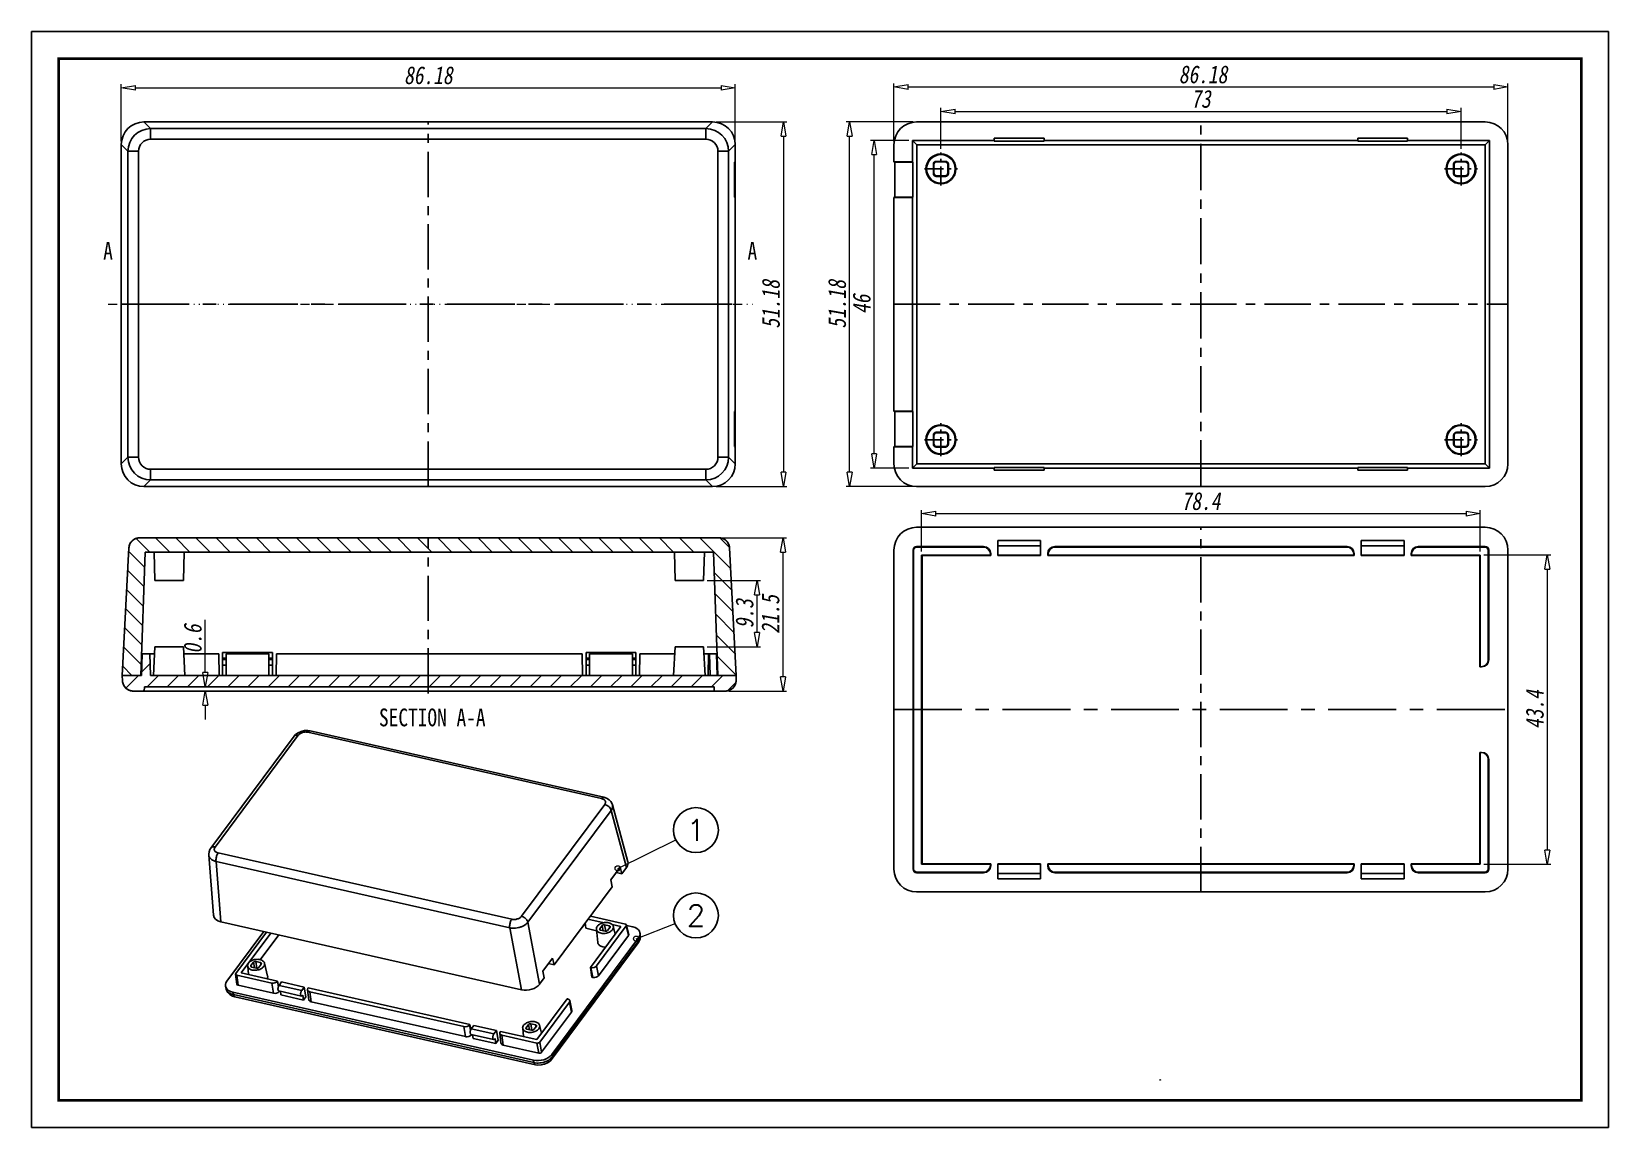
# Model space of a CAD drawing. Header units: millimetres. Extents: x -76 to 145, y 1091 to 1245.
import ezdxf
from ezdxf.enums import TextEntityAlignment as Align

# ---------------------------------------------------------------- set-up
doc = ezdxf.new("R2010")
doc.units = ezdxf.units.MM
doc.linetypes.add('CENTER', pattern=[50.8, 31.75, -6.35, 6.35, -6.35])
doc.linetypes.add('DIVIDE', pattern=[31.75, 12.7, -6.35, 0, -6.35, 0, -6.35])
doc.layers.add('06___PRT_ALL_SURFS', color=7, linetype='Continuous')
doc.layers.add('from', color=7, linetype='Continuous')
doc.layers.add('dim', color=82, linetype='Continuous', lineweight=9)
doc.layers.add('hatch', color=56, linetype='Continuous', lineweight=9)
doc.styles.add('TXT', font='txt.shx', dxfattribs={"bigfont": 'gbcbig.shx'})
doc.styles.add('wuwei', font='SimSun.ttf', dxfattribs={"width": 0.8, "oblique": 10})
doc.dimstyles.new('wuwei', dxfattribs={"dimtxt": 2.5, "dimasz": 1.5, "dimexe": 0.3, "dimexo": 0.3, "dimgap": 0.5, "dimtad": 1, "dimdsep": 46, "dimtxsty": 'wuwei', "dimblk": 'CLOSEDBLANK', "dimcen": 0, "dimclrd": 42, "dimclre": 40, "dimclrt": 74, "dimazin": 2, "dimtfac": 1, "dimtofl": 0, "dimtmove": 0, "dimatfit": 3, "dimfxl": 1, "dimlwd": 5, "dimlwe": 5, "dimarcsym": 0})

msp = doc.modelspace()

# ---------------------------------------------------------------- texts
at = {"layer": 'from', "color": 6, "style": 'TXT'}
for s, p in [('1', (17.254, 1133.172)), ('2', (17.254, 1121.191))]:
    msp.add_text(s, height=3, dxfattribs=at).set_placement(p, align=Align.MIDDLE)
at = {"layer": 'hatch', "color": 6, "style": 'wuwei', "width": 0.8}
for s, p in [('A', (-65.26, 1214.453)), ('A', (25.171, 1214.453)), ('SECTION A-A', (-19.755, 1148.976))]:
    msp.add_text(s, height=2.5, dxfattribs=at).set_placement(p, align=Align.MIDDLE)

# ---------------------------------------------------------------- blocks, each defined once
blk = doc.blocks.new('_ClosedBlank')
at = {"color": 0, "linetype": 'ByBlock', "lineweight": -2}
for p, q in [((-1, 0.17), (0, 0)), ((-1, 0.17), (-1, -0.17)), ((0, 0), (-1, -0.17))]:
    blk.add_line(p, q, dxfattribs=at)
blk = doc.blocks.new('*D121')
at = {"layer": 'Defpoints', "color": 0}
for p in [(127.33, 1171.77), (127.33, 1128.37), (136.74, 1128.37)]:
    blk.add_point(p, dxfattribs=at)
at = {"layer": 'dim', "color": 40, "lineweight": 5}
for p, q in [((127.82, 1171.77), (137.24, 1171.77)), ((127.82, 1128.37), (137.24, 1128.37))]:
    blk.add_line(p, q, dxfattribs=at)
at = {"layer": 'dim', "color": 42, "lineweight": 5}
blk.add_line((136.74, 1169.77), (136.74, 1130.37), dxfattribs=at)
at = {"layer": 'dim', "color": 42, "lineweight": 5, "xscale": 2, "yscale": 2, "zscale": 2}
for p, rotation in [((136.74, 1171.77), 90), ((136.74, 1128.37), 270)]:
    blk.add_blockref('_ClosedBlank', p, dxfattribs=dict(at, rotation=rotation))
at = {"layer": 'dim', "color": 74, "insert": (134.99, 1150.07), "char_height": 2.5, "attachment_point": 5, "rotation": 90, "style": 'wuwei'}
blk.add_mtext('43.4', dxfattribs=at)
blk = doc.blocks.new('*D122')
at = {"layer": 'Defpoints', "color": 0}
for p in [(127.33, 1177.57), (48.93, 1171.77), (127.33, 1171.77)]:
    blk.add_point(p, dxfattribs=at)
at = {"layer": 'dim', "color": 40, "lineweight": 5}
for p, q in [((48.93, 1172.27), (48.93, 1178.07)), ((127.33, 1172.27), (127.33, 1178.07))]:
    blk.add_line(p, q, dxfattribs=at)
at = {"layer": 'dim', "color": 42, "lineweight": 5}
blk.add_line((50.93, 1177.57), (125.33, 1177.57), dxfattribs=at)
at = {"layer": 'dim', "color": 42, "lineweight": 5, "xscale": 2, "yscale": 2, "zscale": 2, "rotation": 180}
blk.add_blockref('_ClosedBlank', (48.93, 1177.57), dxfattribs=at)
at = {"layer": 'dim', "color": 42, "lineweight": 5, "xscale": 2, "yscale": 2, "zscale": 2}
blk.add_blockref('_ClosedBlank', (127.33, 1177.57), dxfattribs=at)
at = {"layer": 'dim', "color": 74, "insert": (88.13, 1179.32), "char_height": 2.5, "attachment_point": 5, "style": 'wuwei'}
blk.add_mtext('78.4', dxfattribs=at)
blk = doc.blocks.new('*u66')
at = {"color": 7, "linetype": 'Continuous'}
for p, q in [((-16.41, 16.51), (-28.09, 0.82)), ((-15.81, 16.66), (-27.49, 0.97)), ((26.76, 7.76), (-14.46, 17.08)), ((27.08, 7.95), (-14.14, 17.27)), ((15.51, -8.75), (27.2, 6.95)), ((28.28, 6.9), (30.44, -1.12)), ((16.42, -9.58), (28.1, 6.11)), ((28.1, 6.11), (30.26, -1.89)), ((-27.06, 0.15), (14.16, -9.16)), ((-28.38, -0.13), (-27.72, -8.6)), ((-27.35, -1.05), (-26.7, -9.51)), ((-27.35, -1.05), (13.86, -10.37)), ((29.38, -1.85), (28.04, -3.64)), ((29.6, -2.77), (29.38, -1.85)), ((30.26, -1.89), (29.6, -2.77)), ((28.24, -4.6), (28.04, -3.64)), ((29.6, -2.77), (28.83, -2.59)), ((28.24, -4.6), (20.08, -15.56)), ((30.1, -9.86), (25.2, -8.75)), ((15.51, -19.05), (-26.7, -9.51)), ((-20.63, -10.88), (-25.82, -17.86)), ((-20.25, -10.97), (-24.57, -16.78)), ((13.86, -10.37), (15.51, -19.05)), ((16.42, -9.58), (18.06, -18.27)), ((23.99, -10.31), (24.03, -10.31)), ((24.02, -10.27), (24.03, -10.31)), ((24.37, -9.85), (24.03, -10.31)), ((24.37, -9.85), (24.36, -9.81)), ((24.45, -9.69), (24.56, -10.43)), ((24.56, -10.43), (26.06, -10.77)), ((24.85, -9.15), (27.1, -9.66)), ((29.46, -10.19), (25.19, -15.93)), ((26.23, -12.43), (26.04, -10.57)), ((26.06, -15.7), (30.23, -10.1)), ((26.49, -10.51), (26.85, -10.03)), ((26.53, -10.67), (26.49, -10.51)), ((27.28, -10.86), (26.59, -10.7)), ((26.98, -10.79), (26.85, -10.03)), ((27.17, -9.93), (27.85, -10.09)), ((27.33, -10.86), (27.17, -9.93)), ((27.96, -10.28), (27.6, -10.76)), ((27.89, -10.37), (27.85, -10.09)), ((28.25, -9.92), (29.46, -10.19)), ((28.67, -11.26), (28.4, -10.16)), ((30.23, -10.1), (30.53, -11.46)), ((30.26, -9.98), (30.56, -11.34)), ((31.13, -10.23), (30.27, -10.04)), ((-23.81, -16.68), (-19.66, -11.11)), ((-21.14, -14.84), (-18.55, -11.36)), ((31.91, -12.47), (19.73, -28.83)), ((31.95, -11.78), (19.76, -28.16)), ((31.99, -12.13), (19.81, -28.49)), ((30.53, -11.46), (26.34, -17.09)), ((31.91, -12.47), (32.05, -12.25)), ((31.95, -11.78), (31.99, -12.13)), ((32.15, -11.12), (32.19, -11.49)), ((-22.46, -15.67), (-22.11, -15.2)), ((-21.97, -15.95), (-22.11, -15.2)), ((-21.62, -16.03), (-21.79, -15.1)), ((-21.79, -15.1), (-21.1, -15.25)), ((-21, -15.45), (-21.35, -15.92)), ((-21.06, -15.53), (-21.1, -15.25)), ((-20.11, -17.14), (-20.55, -15.33)), ((19.85, -14.65), (18.52, -16.44)), ((20.08, -15.56), (19.3, -15.39)), ((20.08, -15.56), (19.85, -14.65)), ((-24.6, -16.88), (-24.43, -18.28)), ((-24.44, -17.02), (-24.27, -18.42)), ((-24.44, -17.02), (-19.54, -18.13)), ((-18.71, -17.84), (-23.81, -16.68)), ((-22.79, -16.91), (-22.91, -15.73)), ((-22.43, -15.84), (-22.46, -15.67)), ((-21.67, -16.02), (-22.36, -15.87)), ((18.72, -17.39), (18.06, -18.27)), ((18.72, -17.39), (18.52, -16.44)), ((25.26, -15.94), (25.19, -15.93)), ((25.19, -15.93), (25.4, -17.31)), ((25.26, -15.94), (25.53, -17.34)), ((25.4, -17.31), (25.53, -17.34)), ((26.06, -15.7), (26.34, -17.09)), ((-26.01, -18.61), (-25.93, -18.96)), ((-25, -19.4), (-24.92, -19.74)), ((17.2, -28.94), (-25, -19.4)), ((17.26, -29.28), (-24.92, -19.74)), ((-19.3, -19.54), (-24.27, -18.42)), ((-19.3, -19.54), (-19.54, -18.13)), ((-18.71, -17.84), (-18.74, -17.88)), ((-18.61, -18.66), (-18.74, -17.88)), ((-18.71, -17.84), (-18.57, -18.54)), ((-15.37, -19.94), (-18.55, -19.22)), ((-18.51, -18.44), (-18.15, -17.96)), ((-15.33, -19.16), (-18.51, -18.44)), ((-18.5, -19.3), (-18.51, -19.23)), ((-18.46, -19.24), (-18.5, -19.3)), ((-18.24, -19.78), (-18.32, -19.27)), ((-15.07, -20.5), (-18.24, -19.78)), ((-14.98, -18.68), (-18.15, -17.96)), ((-15.33, -19.16), (-14.98, -18.68)), ((-15.21, -19.85), (-15.18, -19.8)), ((-15.18, -19.8), (-15.07, -20.5)), ((-14.98, -18.68), (-14.73, -20.04)), ((-14.52, -19.06), (-14.33, -20.47)), ((-14.42, -18.81), (-14.45, -18.85)), ((8.27, -23.93), (-14.42, -18.81)), ((-14.2, -19.34), (-14.01, -20.74)), ((-14.2, -19.34), (7.43, -24.22)), ((17.46, -29.58), (-24.72, -20.05)), ((-14.73, -20.04), (-15.07, -20.5)), ((7.67, -25.64), (-14.01, -20.74)), ((21.93, -20.32), (17.65, -26.06)), ((18.08, -26.42), (22.25, -20.82)), ((21.99, -20.33), (21.93, -20.32)), ((22.53, -22.21), (22.25, -20.82)), ((22.59, -21.98), (22.31, -20.59)), ((7.67, -25.64), (7.43, -24.22)), ((8.27, -23.93), (8.23, -23.98)), ((8.37, -24.75), (8.23, -23.98)), ((8.27, -23.93), (8.41, -24.64)), ((8.82, -24.06), (8.47, -24.54)), ((12, -24.78), (8.82, -24.06)), ((16.15, -24.4), (16.5, -23.92)), ((16.64, -24.68), (16.5, -23.92)), ((16.82, -23.83), (17.51, -23.98)), ((16.99, -24.75), (16.82, -23.83)), ((17.61, -24.17), (17.26, -24.65)), ((17.55, -24.26), (17.51, -23.98)), ((18.32, -25.16), (18.06, -24.05)), ((22.53, -22.21), (18.33, -27.84)), ((11.6, -26.04), (8.43, -25.32)), ((8.48, -25.4), (8.46, -25.33)), ((11.64, -25.25), (8.47, -24.54)), ((8.52, -25.34), (8.48, -25.4)), ((8.73, -25.88), (8.65, -25.37)), ((11.91, -26.6), (8.73, -25.88)), ((12, -24.78), (11.64, -25.25)), ((11.76, -25.94), (11.8, -25.89)), ((11.8, -25.89), (11.91, -26.6)), ((12.25, -26.14), (11.91, -26.6)), ((12, -24.78), (12.25, -26.14)), ((12.46, -25.16), (12.64, -26.56)), ((12.55, -24.9), (12.52, -24.95)), ((17.65, -26.06), (12.55, -24.9)), ((12.78, -25.43), (17.68, -26.54)), ((12.78, -25.43), (12.96, -26.84)), ((15.82, -25.64), (15.7, -24.46)), ((16.18, -24.57), (16.15, -24.4)), ((16.94, -24.75), (16.25, -24.59)), ((17.68, -26.54), (17.93, -27.96)), ((18.08, -26.42), (18.33, -27.84)), ((17.93, -27.96), (12.96, -26.84)), ((19.76, -28.16), (19.81, -28.49)), ((17.2, -28.94), (17.26, -29.28))]:
    blk.add_line(p, q, dxfattribs=at)
for points in [[(-14.14, 17.27), (-14.49, 17.32), (-14.96, 17.3), (-15.42, 17.19), (-15.84, 17.01), (-16.2, 16.75), (-16.41, 16.51)], [(28.28, 6.9), (28.24, 7.03), (28.06, 7.35), (27.8, 7.61), (27.46, 7.82), (27.08, 7.95)], [(-28.09, 0.82), (-28.23, 0.61), (-28.34, 0.3), (-28.38, -0.02), (-28.38, -0.13)], [(32.05, -12.25), (32.17, -11.93), (32.2, -11.61), (32.19, -11.48)], [(-25.93, -18.96), (-25.88, -19.12), (-25.69, -19.45), (-25.41, -19.73), (-25.05, -19.94), (-24.72, -20.05)], [(17.46, -29.58), (17.82, -29.63), (18.29, -29.61), (18.75, -29.51), (19.17, -29.32), (19.52, -29.06), (19.73, -28.83)]]:
    blk.add_lwpolyline(points, dxfattribs=at)
blk.add_arc((-25.2, -18.78), 0.753, 193.1822, 198.6254, dxfattribs=at)
for centre, major_axis, ratio, start_param, end_param in [((28.57, -1.51), (1.89, 0.33), 0.625897, -0.581987, 0.058459), ((-25.82, -8.35), (1.89, 0.33), 0.625897, 3.083172, 4.127663), ((24.92, -9.11), (0.591, 0.101), 0.627785, 0.988914, 1.058719), ((26.7, -10.55), (0.237, 0.04), 0.627299, 2.559489, 4.129981), ((27.06, -10.08), (0.237, 0.04), 0.62765, 0.988969, 2.559461), ((27.39, -10.71), (0.237, 0.04), 0.62765, -2.152623, -0.582131), ((27.74, -10.23), (0.237, 0.04), 0.627299, 5.701082, 7.271573), ((29.96, -10.04), (0.296, 0.051), 0.62708, -0.582086, 0.988025), ((30.26, -11.4), (1.89, 0.32), 0.626773, 5.701124, 7.270703), ((30.26, -11.4), (0.296, 0.051), 0.62708, -0.582086, 0.029495), ((-21.89, -15.24), (0.237, 0.04), 0.62765, 0.988969, 2.559461), ((-21.21, -15.4), (0.237, 0.04), 0.627299, 5.701082, 7.271573), ((-24.31, -16.84), (0.296, 0.051), 0.62708, 8.842692, 10.412803), ((-22.25, -15.72), (0.237, 0.04), 0.627299, 2.559489, 4.129981), ((-21.56, -15.88), (0.237, 0.04), 0.62765, -2.152623, -0.582131), ((25.53, -15.58), (0.592, 0.101), 0.627389, -2.152552, -0.581756), ((25.81, -16.97), (0.592, 0.101), 0.627389, -2.152552, -0.581756), ((-24.13, -18.24), (1.89, 0.32), 0.626773, 2.559532, 4.12911), ((-24.13, -18.24), (0.296, 0.051), 0.62708, 3.111942, 4.129618), ((-19.27, -17.76), (0.591, 0.101), 0.627785, -2.152679, -0.582339), ((-19.03, -19.18), (0.591, 0.101), 0.627785, -2.152679, -0.582339), ((-13.93, -18.97), (0.592, 0.101), 0.627258, 8.84248, 10.41282), ((16.38, -17.89), (1.89, 0.32), 0.629054, -2.150293, -0.582236), ((-13.74, -20.37), (0.592, 0.101), 0.627258, 3.118753, 4.129635), ((21.72, -20.7), (0.592, 0.101), 0.627389, -0.581756, 0.98904), ((22, -22.09), (0.592, 0.101), 0.627389, -0.581756, 0.017975), ((7.7, -23.86), (0.591, 0.101), 0.627785, -2.152679, -0.582339), ((16.72, -23.97), (0.237, 0.04), 0.62765, 0.988969, 2.559461), ((17.4, -24.13), (0.237, 0.04), 0.627299, 5.701082, 7.271573), ((7.95, -25.28), (0.591, 0.101), 0.627785, -2.152679, -0.582339), ((13.05, -25.07), (0.592, 0.101), 0.627258, 8.84248, 10.41282), ((16.36, -24.45), (0.237, 0.04), 0.627299, 2.559489, 4.129981), ((17.05, -24.6), (0.237, 0.04), 0.62765, -2.152623, -0.582131), ((17.81, -26.36), (0.296, 0.05), 0.627869, -2.15226, -0.582148), ((13.24, -26.47), (0.592, 0.101), 0.627258, 3.118753, 4.129635), ((18.07, -27.78), (1.89, 0.32), 0.628177, -2.15175, -0.582172), ((18.07, -27.78), (0.296, 0.05), 0.627869, -2.15226, -0.582148)]:
    blk.add_ellipse(centre, major_axis=major_axis, ratio=ratio, start_param=start_param, end_param=end_param, dxfattribs=at)
for points, start_tangent, end_tangent in [([(-15.81, 16.66), (-16.04, 16.69), (-16.24, 16.64), (-16.39, 16.54), (-16.41, 16.51)], (-0.975395, 0.220466), (-0.594666, -0.803973)), ([(-14.46, 17.08), (-14.66, 17.11), (-14.89, 17.11), (-15.11, 17.07), (-15.33, 17.01), (-15.52, 16.91), (-15.68, 16.8), (-15.81, 16.66)], (-0.97543, 0.220311), (-0.59734, -0.801988)), ([(-14.46, 17.08), (-14.33, 17.21), (-14.2, 17.27), (-14.14, 17.27)], (0.597129, 0.802145), (0.97609, -0.217365)), ([(26.76, 7.76), (26.89, 7.9), (27.02, 7.95), (27.08, 7.95)], (0.59713, 0.802145), (0.97609, -0.217367)), ([(27.2, 6.95), (27.27, 7.09), (27.31, 7.23), (27.29, 7.37), (27.22, 7.5), (27.1, 7.62), (26.95, 7.7), (26.76, 7.76)], (0.59695, 0.802279), (-0.975354, 0.220646)), ([(27.2, 6.95), (27.44, 6.86), (27.67, 6.72), (27.87, 6.54), (28.02, 6.33), (28.1, 6.11)], (0.975395, -0.220466), (0.222389, -0.974958)), ([(28.1, 6.11), (28.25, 6.39), (28.31, 6.67), (28.28, 6.9)], (0.581478, 0.813562), (-0.25735, 0.966318)), ([(-27.49, 0.97), (-27.72, 0.99), (-27.92, 0.95), (-28.07, 0.84), (-28.09, 0.82)], (-0.975395, 0.220466), (-0.594513, -0.804086)), ([(-27.49, 0.97), (-27.57, 0.83), (-27.6, 0.68), (-27.58, 0.54), (-27.51, 0.41), (-27.4, 0.3), (-27.24, 0.21), (-27.06, 0.15)], (-0.59695, -0.802279), (0.975354, -0.220646)), ([(-27.06, 0.15), (-27.17, -0.04), (-27.27, -0.28), (-27.33, -0.55), (-27.36, -0.81), (-27.35, -1.05)], (-0.59713, -0.802145), (0.133247, -0.991083)), ([(-28.38, -0.13), (-28.35, -0.3), (-28.22, -0.54), (-28, -0.76), (-27.71, -0.93), (-27.35, -1.05)], (0.07956, -0.99683), (0.970679, -0.240378)), ([(14.16, -9.16), (14.37, -9.19), (14.59, -9.19), (14.82, -9.16), (15.03, -9.09), (15.22, -9), (15.39, -8.88), (15.51, -8.75)], (0.97543, -0.220311), (0.59734, 0.801988)), ([(15.51, -8.75), (15.75, -8.83), (15.99, -8.98), (16.18, -9.16), (16.33, -9.37), (16.42, -9.58)], (0.975395, -0.220466), (0.222389, -0.974958)), ([(14.16, -9.16), (14.04, -9.36), (13.95, -9.6), (13.88, -9.87), (13.85, -10.13), (13.86, -10.37)], (-0.597129, -0.802145), (0.133247, -0.991083)), ([(13.86, -10.37), (14.26, -10.42), (14.68, -10.4), (15.1, -10.34), (15.51, -10.21), (15.87, -10.04), (16.18, -9.83), (16.42, -9.58)], (0.979758, -0.200184), (0.613103, 0.790003)), ([(26.17, -10.16), (26.06, -10.35), (26.04, -10.55), (26.04, -10.57)], (-0.59713, -0.802145), (0.103536, -0.994626)), ([(26.04, -10.57), (26.09, -10.74), (26.22, -10.91), (26.42, -11.04), (26.68, -11.13), (26.97, -11.16), (27.28, -11.15), (27.59, -11.08), (27.87, -10.97), (28.1, -10.81), (28.28, -10.63)], (0.103536, -0.994626), (0.59713, 0.802145)), ([(28.4, -10.16), (28.36, -10.05), (28.22, -9.88), (28.02, -9.75), (27.77, -9.66), (27.48, -9.63), (27.17, -9.64), (26.86, -9.71), (26.58, -9.82), (26.34, -9.97), (26.17, -10.16)], (-0.235714, 0.971823), (-0.59713, -0.802145)), ([(28.28, -10.63), (28.39, -10.44), (28.41, -10.24), (28.4, -10.16)], (0.59713, 0.802145), (-0.235714, 0.971823)), ([(26.23, -12.43), (26.29, -12.62), (26.43, -12.8), (26.66, -12.95), (26.94, -13.04), (27.26, -13.09), (27.31, -13.09)], (0.10353, -0.994626), (0.999954, -0.009606)), ([(31.91, -12.47), (31.98, -12.33), (31.99, -12.13)], (0.593561, 0.804789), (-0.130964, 0.991387)), ([(32.19, -11.49), (32.2, -11.6), (32.14, -11.87), (31.99, -12.13)], (0.108175, -0.994132), (-0.606362, -0.795189)), ([(-22.79, -15.32), (-22.89, -15.52), (-22.92, -15.72), (-22.91, -15.73)], (-0.59713, -0.802145), (0.103536, -0.994626)), ([(-20.55, -15.33), (-20.59, -15.21), (-20.73, -15.05), (-20.93, -14.92), (-21.18, -14.83), (-21.48, -14.79), (-21.78, -14.81), (-22.09, -14.87), (-22.37, -14.99), (-22.61, -15.14), (-22.79, -15.32)], (-0.235714, 0.971823), (-0.59713, -0.802145)), ([(-20.67, -15.8), (-20.56, -15.6), (-20.54, -15.4), (-20.55, -15.33)], (0.59713, 0.802145), (-0.235714, 0.971823)), ([(-22.91, -15.73), (-22.86, -15.91), (-22.73, -16.07), (-22.53, -16.2), (-22.27, -16.29), (-21.98, -16.33), (-21.67, -16.31), (-21.36, -16.25), (-21.08, -16.13), (-20.85, -15.98), (-20.67, -15.8)], (0.103536, -0.994626), (0.59713, 0.802145)), ([(-20.15, -17.51), (-20.13, -17.45), (-20.1, -17.23), (-20.11, -17.14)], (0.407226, 0.913327), (-0.235774, 0.971808)), ([(-24.92, -19.74), (-25.28, -19.63), (-25.57, -19.47), (-25.78, -19.26), (-25.91, -19.03)], (-0.978105, 0.208112), (-0.319398, 0.947621)), ([(-24.72, -20.05), (-24.77, -20.03), (-24.86, -19.92), (-24.92, -19.74)], (-0.975288, 0.220936), (-0.193393, 0.981121)), ([(-18.55, -19.22), (-18.59, -19.19), (-18.64, -19.11), (-18.66, -18.99), (-18.65, -18.85), (-18.62, -18.7), (-18.57, -18.55), (-18.51, -18.44)], (-0.96838, 0.24948), (0.59713, 0.802145)), ([(-15.33, -19.16), (-15.4, -19.27), (-15.45, -19.41), (-15.48, -19.57), (-15.48, -19.71), (-15.46, -19.83), (-15.42, -19.91), (-15.37, -19.94)], (-0.59713, -0.802145), (0.96838, -0.24948)), ([(-15.37, -19.94), (-15.36, -19.94), (-15.29, -19.92), (-15.21, -19.85)], (0.96838, -0.24948), (0.59713, 0.802145)), ([(15.82, -24.05), (15.72, -24.25), (15.69, -24.45), (15.7, -24.46)], (-0.59713, -0.802145), (0.103536, -0.994626)), ([(18.06, -24.05), (18.02, -23.94), (17.88, -23.77), (17.68, -23.64), (17.43, -23.56), (17.13, -23.52), (16.82, -23.53), (16.52, -23.6), (16.24, -23.71), (16, -23.87), (15.82, -24.05)], (-0.235714, 0.971823), (-0.59713, -0.802145)), ([(17.94, -24.53), (18.05, -24.33), (18.07, -24.13), (18.06, -24.05)], (0.59713, 0.802145), (-0.235714, 0.971823)), ([(8.43, -25.32), (8.38, -25.29), (8.34, -25.21), (8.32, -25.09), (8.32, -24.95), (8.35, -24.79), (8.4, -24.65), (8.47, -24.54)], (-0.96838, 0.24948), (0.59713, 0.802145)), ([(11.64, -25.25), (11.58, -25.37), (11.52, -25.51), (11.49, -25.66), (11.49, -25.81), (11.51, -25.93), (11.55, -26.01), (11.6, -26.04)], (-0.59713, -0.802145), (0.96838, -0.24948)), ([(11.6, -26.04), (11.61, -26.04), (11.69, -26.02), (11.76, -25.94)], (0.96838, -0.24948), (0.59713, 0.802145)), ([(15.7, -24.46), (15.75, -24.63), (15.88, -24.8), (16.08, -24.93), (16.34, -25.02), (16.63, -25.05), (16.94, -25.04), (17.25, -24.97), (17.53, -24.86), (17.76, -24.71), (17.94, -24.53)], (0.103536, -0.994626), (0.59713, 0.802145)), ([(19.81, -28.49), (19.57, -28.75), (19.27, -28.97), (18.9, -29.15), (18.5, -29.27), (18.07, -29.33), (17.65, -29.34), (17.26, -29.28)], (-0.587988, -0.80887), (-0.972573, 0.232599)), ([(19.73, -28.83), (19.8, -28.69), (19.81, -28.49)], (0.594584, 0.804033), (-0.130964, 0.991387)), ([(17.46, -29.58), (17.41, -29.56), (17.31, -29.45), (17.26, -29.28)], (-0.975228, 0.221201), (-0.193393, 0.981121))]:
    blk.add_spline(points, degree=3, dxfattribs=dict(at, start_tangent=start_tangent, end_tangent=end_tangent))
blk = doc.blocks.new('*D73')
at = {"layer": 'Defpoints', "color": 0}
for p in [(124.63, 1234.01), (51.63, 1228.27), (124.63, 1228.27)]:
    blk.add_point(p, dxfattribs=at)
at = {"layer": 'dim', "color": 40, "lineweight": 5}
for p, q in [((51.63, 1228.77), (51.63, 1234.51)), ((124.63, 1228.77), (124.63, 1234.51))]:
    blk.add_line(p, q, dxfattribs=at)
at = {"layer": 'dim', "color": 42, "lineweight": 5}
blk.add_line((53.63, 1234.01), (122.63, 1234.01), dxfattribs=at)
at = {"layer": 'dim', "color": 42, "lineweight": 5, "xscale": 2, "yscale": 2, "zscale": 2, "rotation": 180}
blk.add_blockref('_ClosedBlank', (51.63, 1234.01), dxfattribs=at)
at = {"layer": 'dim', "color": 42, "lineweight": 5, "xscale": 2, "yscale": 2, "zscale": 2}
blk.add_blockref('_ClosedBlank', (124.63, 1234.01), dxfattribs=at)
at = {"layer": 'dim', "color": 74, "insert": (88.13, 1235.76), "char_height": 2.5, "attachment_point": 5, "style": 'wuwei'}
blk.add_mtext('73', dxfattribs=at)
blk = doc.blocks.new('*D74')
at = {"layer": 'Defpoints', "color": 0}
for p in [(131.21, 1237.45), (45.04, 1229.35), (131.21, 1229.35)]:
    blk.add_point(p, dxfattribs=at)
at = {"layer": 'dim', "color": 40, "lineweight": 5}
for p, q in [((45.04, 1229.85), (45.04, 1237.95)), ((131.21, 1229.85), (131.21, 1237.95))]:
    blk.add_line(p, q, dxfattribs=at)
at = {"layer": 'dim', "color": 42, "lineweight": 5}
blk.add_line((47.04, 1237.45), (129.21, 1237.45), dxfattribs=at)
at = {"layer": 'dim', "color": 42, "lineweight": 5, "xscale": 2, "yscale": 2, "zscale": 2, "rotation": 180}
blk.add_blockref('_ClosedBlank', (45.04, 1237.45), dxfattribs=at)
at = {"layer": 'dim', "color": 42, "lineweight": 5, "xscale": 2, "yscale": 2, "zscale": 2}
blk.add_blockref('_ClosedBlank', (131.21, 1237.45), dxfattribs=at)
at = {"layer": 'dim', "color": 74, "insert": (88.42, 1239.2), "char_height": 2.5, "attachment_point": 5, "style": 'wuwei'}
blk.add_mtext('86.18', dxfattribs=at)
blk = doc.blocks.new('*D75')
at = {"layer": 'Defpoints', "color": 0}
for p in [(38.82, 1232.54), (48.22, 1232.54), (48.22, 1181.37)]:
    blk.add_point(p, dxfattribs=at)
at = {"layer": 'dim', "color": 40, "lineweight": 5}
for p, q in [((47.72, 1232.54), (38.32, 1232.54)), ((47.72, 1181.37), (38.32, 1181.37))]:
    blk.add_line(p, q, dxfattribs=at)
at = {"layer": 'dim', "color": 42, "lineweight": 5}
blk.add_line((38.82, 1183.37), (38.82, 1230.54), dxfattribs=at)
at = {"layer": 'dim', "color": 42, "lineweight": 5, "xscale": 2, "yscale": 2, "zscale": 2}
for p, rotation in [((38.82, 1232.54), 90), ((38.82, 1181.37), 270)]:
    blk.add_blockref('_ClosedBlank', p, dxfattribs=dict(at, rotation=rotation))
at = {"layer": 'dim', "color": 74, "insert": (37.07, 1206.95), "char_height": 2.5, "attachment_point": 5, "rotation": 90, "style": 'wuwei'}
blk.add_mtext('51.18', dxfattribs=at)
blk = doc.blocks.new('*D76')
at = {"layer": 'Defpoints', "color": 0}
for p in [(42.27, 1229.95), (47.63, 1229.95), (47.63, 1183.95)]:
    blk.add_point(p, dxfattribs=at)
at = {"layer": 'dim', "color": 40, "lineweight": 5}
for p, q in [((47.13, 1229.95), (41.77, 1229.95)), ((47.13, 1183.95), (41.77, 1183.95))]:
    blk.add_line(p, q, dxfattribs=at)
at = {"layer": 'dim', "color": 42, "lineweight": 5}
blk.add_line((42.27, 1185.95), (42.27, 1227.95), dxfattribs=at)
at = {"layer": 'dim', "color": 42, "lineweight": 5, "xscale": 2, "yscale": 2, "zscale": 2}
for p, rotation in [((42.27, 1229.95), 90), ((42.27, 1183.95), 270)]:
    blk.add_blockref('_ClosedBlank', p, dxfattribs=dict(at, rotation=rotation))
at = {"layer": 'dim', "color": 74, "insert": (40.52, 1206.95), "char_height": 2.5, "attachment_point": 5, "rotation": 90, "style": 'wuwei'}
blk.add_mtext('46', dxfattribs=at)
blk = doc.blocks.new('*u49')
at = {"color": 7, "linetype": 'Continuous'}
for p, q in [((39.9, 25.59), (-39.9, 25.59)), ((-43.09, 22.4), (-43.09, 20)), ((-40.5, 23), (-40.5, 20)), ((-39.89, 22.39), (-40.5, 23)), ((-40.5, 23), (-29, 23)), ((-39.89, -22.39), (-39.89, 22.39)), ((-39.89, 22.39), (39.89, 22.39)), ((-29, 22.89), (-29, 23.3)), ((-22, 23.3), (-29, 23.3)), ((-22, 22.89), (-29, 22.89)), ((-22, 22.89), (-22, 23.3)), ((-22, 23), (22, 23)), ((22, 22.89), (22, 23.3)), ((29, 23.3), (22, 23.3)), ((29, 22.89), (22, 22.89)), ((29, 22.89), (29, 23.3)), ((29, 23), (40.5, 23)), ((40.5, 23), (39.89, 22.39)), ((39.89, 22.39), (39.89, -22.39)), ((40.5, 23), (40.5, -23)), ((43.09, -22.4), (43.09, 22.4)), ((-43.09, 20), (-42.98, 19.95)), ((-43.09, 20), (-40.5, 20)), ((-42.98, 19.95), (-42.98, 15.05)), ((-42.98, 19.95), (-40.43, 19.95)), ((-40.5, 20), (-40.43, 19.95)), ((-40.43, 19.95), (-40.43, 15.05)), ((-37.08, 19.98), (-37.15, 20.05)), ((-35.85, 20.05), (-37.15, 20.05)), ((-37.08, 19.98), (-35.92, 19.98)), ((-35.92, 19.98), (-35.85, 20.05)), ((37.15, 20.05), (35.85, 20.05)), ((35.92, 19.98), (35.85, 20.05)), ((35.92, 19.98), (37.08, 19.98)), ((37.08, 19.98), (37.15, 20.05)), ((-37.55, 19.65), (-37.55, 18.35)), ((-37.48, 19.58), (-37.55, 19.65)), ((-37.48, 18.42), (-37.55, 18.35)), ((-37.48, 18.42), (-37.48, 19.58)), ((-37.08, 18.02), (-37.15, 17.95)), ((-37.15, 17.95), (-35.85, 17.95)), ((-35.92, 18.02), (-37.08, 18.02)), ((-35.92, 18.02), (-35.85, 17.95)), ((-35.52, 19.58), (-35.45, 19.65)), ((-35.52, 19.58), (-35.52, 18.42)), ((-35.52, 18.42), (-35.45, 18.35)), ((-35.45, 18.35), (-35.45, 19.65)), ((35.45, 19.65), (35.45, 18.35)), ((35.52, 19.58), (35.45, 19.65)), ((35.52, 18.42), (35.45, 18.35)), ((35.52, 18.42), (35.52, 19.58)), ((35.92, 18.02), (35.85, 17.95)), ((35.85, 17.95), (37.15, 17.95)), ((37.08, 18.02), (35.92, 18.02)), ((37.08, 18.02), (37.15, 17.95)), ((37.48, 19.58), (37.55, 19.65)), ((37.48, 19.58), (37.48, 18.42)), ((37.48, 18.42), (37.55, 18.35)), ((37.55, 18.35), (37.55, 19.65)), ((-43.09, 15), (-42.98, 15.05)), ((-43.09, 15), (-43.09, -15)), ((-40.5, 15), (-43.09, 15)), ((-42.98, 15.05), (-40.43, 15.05)), ((-40.5, 15), (-40.43, 15.05)), ((-40.5, 15), (-40.5, -15)), ((-43.09, -15), (-42.98, -15.05)), ((-43.09, -15), (-40.5, -15)), ((-42.98, -15.05), (-42.98, -19.95)), ((-42.98, -15.05), (-40.43, -15.05)), ((-40.5, -15), (-40.43, -15.05)), ((-40.43, -15.05), (-40.43, -19.95)), ((-37.55, -18.35), (-37.55, -19.65)), ((-37.48, -18.42), (-37.55, -18.35)), ((-37.48, -19.58), (-37.55, -19.65)), ((-37.48, -19.58), (-37.48, -18.42)), ((-37.08, -18.02), (-37.15, -17.95)), ((-35.85, -17.95), (-37.15, -17.95)), ((-37.08, -18.02), (-35.92, -18.02)), ((-35.92, -18.02), (-35.85, -17.95)), ((-35.52, -18.42), (-35.45, -18.35)), ((-35.52, -18.42), (-35.52, -19.58)), ((-35.52, -19.58), (-35.45, -19.65)), ((-35.45, -19.65), (-35.45, -18.35)), ((35.52, -18.42), (35.45, -18.35)), ((35.45, -18.35), (35.45, -19.65)), ((35.52, -19.58), (35.45, -19.65)), ((35.52, -19.58), (35.52, -18.42)), ((37.15, -17.95), (35.85, -17.95)), ((35.92, -18.02), (35.85, -17.95)), ((35.92, -18.02), (37.08, -18.02)), ((37.08, -18.02), (37.15, -17.95)), ((37.48, -18.42), (37.55, -18.35)), ((37.48, -18.42), (37.48, -19.58)), ((37.48, -19.58), (37.55, -19.65)), ((37.55, -19.65), (37.55, -18.35)), ((-43.09, -20), (-42.98, -19.95)), ((-43.09, -20), (-43.09, -22.4)), ((-40.5, -20), (-43.09, -20)), ((-40.43, -19.95), (-42.98, -19.95)), ((-40.5, -20), (-40.43, -19.95)), ((-40.5, -20), (-40.5, -23)), ((-37.08, -19.98), (-37.15, -20.05)), ((-37.15, -20.05), (-35.85, -20.05)), ((-35.92, -19.98), (-37.08, -19.98)), ((-35.92, -19.98), (-35.85, -20.05)), ((35.92, -19.98), (35.85, -20.05)), ((35.85, -20.05), (37.15, -20.05)), ((37.08, -19.98), (35.92, -19.98)), ((37.08, -19.98), (37.15, -20.05)), ((-40.5, -23), (-39.89, -22.39)), ((-29, -23), (-40.5, -23)), ((39.89, -22.39), (-39.89, -22.39)), ((-29, -23.3), (-29, -22.89)), ((-22, -22.89), (-29, -22.89)), ((-29, -23.3), (-22, -23.3)), ((-22, -23.3), (-22, -22.89)), ((22, -23), (-22, -23)), ((29, -22.89), (22, -22.89)), ((22, -23.3), (22, -22.89)), ((22, -23.3), (29, -23.3)), ((29, -23.3), (29, -22.89)), ((40.5, -23), (29, -23)), ((39.89, -22.39), (40.5, -23)), ((-39.9, -25.59), (39.9, -25.59))]:
    blk.add_line(p, q, dxfattribs=at)
at = {"color": 1, "linetype": 'CENTER', "ltscale": 0.204701}
for p, q in [((0, -25.59), (0, 25.59)), ((-43.09, 0), (43.09, 0))]:
    blk.add_line(p, q, dxfattribs=at)
at = {"color": 1, "linetype": 'CENTER', "ltscale": 0.08419}
for p, q in [((-36.5, 16.68), (-36.5, 21.32)), ((36.5, 16.68), (36.5, 21.32)), ((-38.82, 19), (-34.18, 19)), ((34.18, 19), (38.82, 19)), ((-36.5, -21.32), (-36.5, -16.68)), ((36.5, -21.32), (36.5, -16.68)), ((-38.82, -19), (-34.18, -19)), ((34.18, -19), (38.82, -19))]:
    blk.add_line(p, q, dxfattribs=at)
at = {"color": 7, "linetype": 'Continuous'}
for centre, radius in [((-36.5, 19), 2.1), ((-36.5, 19), 2), ((36.5, 19), 2.1), ((36.5, 19), 2), ((-36.5, -19), 2.1), ((-36.5, -19), 2), ((36.5, -19), 2.1), ((36.5, -19), 2)]:
    blk.add_circle(centre, radius, dxfattribs=at)
for centre, major_axis, ratio, start_param, end_param in [((-39.89, 22.39), (-2.26, 2.26), 0.997265, -0.784029, 0.784029), ((39.89, 22.39), (2.26, 2.26), 0.997265, -0.784029, 0.784029), ((-37.15, 19.65), (0.283, -0.283), 0.999695, 2.356347, 3.926839), ((-37.08, 19.58), (0.283, -0.283), 0.999695, 2.356347, 3.926839), ((-35.92, 19.58), (-0.283, -0.283), 0.999695, 2.356347, 3.926839), ((-35.85, 19.65), (0.283, 0.283), 0.999695, -0.785246, 0.785246), ((35.85, 19.65), (0.283, -0.283), 0.999695, 2.356347, 3.926839), ((35.92, 19.58), (0.283, -0.283), 0.999695, 2.356347, 3.926839), ((37.08, 19.58), (-0.283, -0.283), 0.999695, 2.356347, 3.926839), ((37.15, 19.65), (0.283, 0.283), 0.999695, -0.785246, 0.785246), ((-37.15, 18.35), (0.283, 0.283), 0.999695, 2.356347, 3.926839), ((-37.08, 18.42), (0.283, 0.283), 0.999695, 2.356347, 3.926839), ((-35.92, 18.42), (-0.283, 0.283), 0.999695, 2.356347, 3.926839), ((-35.85, 18.35), (0.283, -0.283), 0.999695, -0.785246, 0.785246), ((35.85, 18.35), (0.283, 0.283), 0.999695, -3.926839, -2.356347), ((35.92, 18.42), (0.283, 0.283), 0.999695, 2.356347, 3.926839), ((37.08, 18.42), (-0.283, 0.283), 0.999695, 2.356347, 3.926839), ((37.15, 18.35), (0.283, -0.283), 0.999695, -0.785246, 0.785246), ((-37.15, -18.35), (0.283, -0.283), 0.999695, 2.356347, 3.926839), ((-37.15, -19.65), (0.283, 0.283), 0.999695, 2.356347, 3.926839), ((-37.08, -18.42), (0.283, -0.283), 0.999695, 2.356347, 3.926839), ((-37.08, -19.58), (0.283, 0.283), 0.999695, 2.356347, 3.926839), ((-35.92, -18.42), (-0.283, -0.283), 0.999695, 2.356347, 3.926839), ((-35.92, -19.58), (-0.283, 0.283), 0.999695, 2.356347, 3.926839), ((-35.85, -18.35), (0.283, 0.283), 0.999695, -0.785246, 0.785246), ((-35.85, -19.65), (0.283, -0.283), 0.999695, -0.785246, 0.785246), ((35.85, -18.35), (0.283, -0.283), 0.999695, 2.356347, 3.926839), ((35.85, -19.65), (0.283, 0.283), 0.999695, -3.926839, -2.356347), ((35.92, -18.42), (0.283, -0.283), 0.999695, 2.356347, 3.926839), ((35.92, -19.58), (0.283, 0.283), 0.999695, 2.356347, 3.926839), ((37.08, -18.42), (-0.283, -0.283), 0.999695, 2.356347, 3.926839), ((37.08, -19.58), (-0.283, 0.283), 0.999695, 2.356347, 3.926839), ((37.15, -18.35), (0.283, 0.283), 0.999695, -0.785246, 0.785246), ((37.15, -19.65), (0.283, -0.283), 0.999695, -0.785246, 0.785246), ((-39.89, -22.39), (-2.26, -2.26), 0.997265, -0.784029, 0.784029), ((39.89, -22.39), (2.26, -2.26), 0.997265, -0.784029, 0.784029)]:
    blk.add_ellipse(centre, major_axis=major_axis, ratio=ratio, start_param=start_param, end_param=end_param, dxfattribs=at)
blk = doc.blocks.new('*D127')
at = {"layer": 'Defpoints', "color": 0}
for p in [(18.33, 1168.18), (25.83, 1168.18), (18.33, 1158.88)]:
    blk.add_point(p, dxfattribs=at)
at = {"layer": 'dim', "color": 40, "lineweight": 5}
for p, q in [((18.83, 1168.18), (26.33, 1168.18)), ((18.83, 1158.88), (26.33, 1158.88))]:
    blk.add_line(p, q, dxfattribs=at)
at = {"layer": 'dim', "color": 42, "lineweight": 5}
blk.add_line((25.83, 1160.88), (25.83, 1166.18), dxfattribs=at)
at = {"layer": 'dim', "color": 42, "lineweight": 5, "xscale": 2, "yscale": 2, "zscale": 2}
for p, rotation in [((25.83, 1168.18), 90), ((25.83, 1158.88), 270)]:
    blk.add_blockref('_ClosedBlank', p, dxfattribs=dict(at, rotation=rotation))
at = {"layer": 'dim', "color": 74, "insert": (24.08, 1163.53), "char_height": 2.5, "attachment_point": 5, "rotation": 90, "style": 'wuwei'}
blk.add_mtext('9.3', dxfattribs=at)
blk = doc.blocks.new('*D128')
at = {"layer": 'Defpoints', "color": 0}
for p in [(20.48, 1174.18), (29.47, 1174.18), (21.39, 1152.68)]:
    blk.add_point(p, dxfattribs=at)
at = {"layer": 'dim', "color": 40, "lineweight": 5}
for p, q in [((20.98, 1174.18), (29.97, 1174.18)), ((21.89, 1152.68), (29.97, 1152.68))]:
    blk.add_line(p, q, dxfattribs=at)
at = {"layer": 'dim', "color": 42, "lineweight": 5}
blk.add_line((29.47, 1154.68), (29.47, 1172.18), dxfattribs=at)
at = {"layer": 'dim', "color": 42, "lineweight": 5, "xscale": 2, "yscale": 2, "zscale": 2}
for p, rotation in [((29.47, 1174.18), 90), ((29.47, 1152.68), 270)]:
    blk.add_blockref('_ClosedBlank', p, dxfattribs=dict(at, rotation=rotation))
at = {"layer": 'dim', "color": 74, "insert": (27.72, 1163.43), "char_height": 2.5, "attachment_point": 5, "rotation": 90, "style": 'wuwei'}
blk.add_mtext('21.5', dxfattribs=at)
blk = doc.blocks.new('*D129')
at = {"layer": 'Defpoints', "color": 0}
for p in [(-60.14, 1153.28), (-60.14, 1152.68), (-51.61, 1152.68)]:
    blk.add_point(p, dxfattribs=at)
at = {"layer": 'dim', "color": 42, "lineweight": 5}
for p, q in [((-51.61, 1155.28), (-51.61, 1162.68)), ((-51.61, 1150.68), (-51.61, 1148.68))]:
    blk.add_line(p, q, dxfattribs=at)
at = {"layer": 'dim', "color": 40, "lineweight": 5}
for p, q in [((-59.64, 1153.28), (-51.11, 1153.28)), ((-59.64, 1152.68), (-51.11, 1152.68))]:
    blk.add_line(p, q, dxfattribs=at)
at = {"layer": 'dim', "color": 42, "lineweight": 5, "xscale": 2, "yscale": 2, "zscale": 2}
for p, rotation in [((-51.61, 1153.28), 270), ((-51.61, 1152.68), 90)]:
    blk.add_blockref('_ClosedBlank', p, dxfattribs=dict(at, rotation=rotation))
at = {"layer": 'dim', "color": 74, "insert": (-53.36, 1159.98), "char_height": 2.5, "attachment_point": 5, "rotation": 90, "style": 'wuwei'}
blk.add_mtext('0.6', dxfattribs=at)
blk = doc.blocks.new('*D130')
at = {"layer": 'Defpoints', "color": 0}
for p in [(19.59, 1232.54), (19.59, 1181.37), (29.53, 1181.37)]:
    blk.add_point(p, dxfattribs=at)
at = {"layer": 'dim', "color": 40, "lineweight": 5}
for p, q in [((20.09, 1232.54), (30.03, 1232.54)), ((20.09, 1181.37), (30.03, 1181.37))]:
    blk.add_line(p, q, dxfattribs=at)
at = {"layer": 'dim', "color": 42, "lineweight": 5}
blk.add_line((29.53, 1230.54), (29.53, 1183.37), dxfattribs=at)
at = {"layer": 'dim', "color": 42, "lineweight": 5, "xscale": 2, "yscale": 2, "zscale": 2}
for p, rotation in [((29.53, 1232.54), 90), ((29.53, 1181.37), 270)]:
    blk.add_blockref('_ClosedBlank', p, dxfattribs=dict(at, rotation=rotation))
at = {"layer": 'dim', "color": 74, "insert": (27.78, 1206.95), "char_height": 2.5, "attachment_point": 5, "rotation": 90, "style": 'wuwei'}
blk.add_mtext('51.18', dxfattribs=at)
blk = doc.blocks.new('*D131')
at = {"layer": 'Defpoints', "color": 0}
for p in [(22.77, 1237.33), (-63.4, 1229.35), (22.77, 1229.35)]:
    blk.add_point(p, dxfattribs=at)
at = {"layer": 'dim', "color": 40, "lineweight": 5}
for p, q in [((-63.4, 1229.85), (-63.4, 1237.83)), ((22.77, 1229.85), (22.77, 1237.83))]:
    blk.add_line(p, q, dxfattribs=at)
at = {"layer": 'dim', "color": 42, "lineweight": 5}
blk.add_line((-61.4, 1237.33), (20.77, 1237.33), dxfattribs=at)
at = {"layer": 'dim', "color": 42, "lineweight": 5, "xscale": 2, "yscale": 2, "zscale": 2, "rotation": 180}
blk.add_blockref('_ClosedBlank', (-63.4, 1237.33), dxfattribs=at)
at = {"layer": 'dim', "color": 42, "lineweight": 5, "xscale": 2, "yscale": 2, "zscale": 2}
blk.add_blockref('_ClosedBlank', (22.77, 1237.33), dxfattribs=at)
at = {"layer": 'dim', "color": 74, "insert": (-20.31, 1239.08), "char_height": 2.5, "attachment_point": 5, "style": 'wuwei'}
blk.add_mtext('86.18', dxfattribs=at)

# ---------------------------------------------------------------- dimensions: what is measured, and where the dimension line sits
at = {"layer": 'dim', "color": 7}
for base, p1, p2, picture, middle in [((22.7734, 1237.3315), (-63.4019, 1229.3548), (22.7734, 1229.3548), '*D131', (-20.3142, 1239.0812)), ((127.325, 1177.567), (48.928, 1171.766), (127.325, 1171.766), '*D122', (88.127, 1179.317))]:
    dim = msp.add_linear_dim(base=base, p1=p1, p2=p2, dimstyle='wuwei', override={"dimasz": 2, "dimexe": 0.49975, "dimexo": 0.49975, "dimgap": 0.49975}, dxfattribs=at)
    dim.commit()
    dim.dimension.update_dxf_attribs({"geometry": picture, "text_midpoint": middle})
for base, p1, p2, picture, middle in [((131.2142, 1237.4465), (45.0389, 1229.3548), (131.2142, 1229.3548), '*D74', (88.4211, 1237.4465)), ((124.627, 1234.005), (51.627, 1228.268), (124.627, 1228.268), '*D73', (88.127, 1234.005))]:
    dim = msp.add_linear_dim(base=base, p1=p1, p2=p2, dimstyle='wuwei', override={"dimasz": 2, "dimexe": 0.49975, "dimexo": 0.49975, "dimgap": 0.49975}, dxfattribs=at)
    dim.commit()
    dim.dimension.update_dxf_attribs({"geometry": picture, "text_midpoint": middle, "dimtype": 160})
for base, p1, p2, picture, middle in [((29.5313, 1181.3651), (19.5878, 1232.5404), (19.5878, 1181.3651), '*D130', (27.7816, 1206.9528)), ((38.8187, 1232.5404), (48.2245, 1181.3651), (48.2245, 1232.5404), '*D75', (37.0689, 1206.9528)), ((42.273, 1229.952), (47.628, 1183.954), (47.628, 1229.952), '*D76', (40.523, 1206.953)), ((29.466, 1174.176), (21.39, 1152.676), (20.48, 1174.176), '*D128', (27.717, 1163.426)), ((136.741, 1128.369), (127.325, 1171.766), (127.325, 1128.369), '*D121', (134.992, 1150.068)), ((25.826, 1168.176), (18.328, 1158.876), (18.328, 1168.176), '*D127', (24.076, 1163.526))]:
    dim = msp.add_linear_dim(base=base, p1=p1, p2=p2, angle=90, dimstyle='wuwei', override={"dimasz": 2, "dimexe": 0.49975, "dimexo": 0.49975, "dimgap": 0.49975}, dxfattribs=at)
    dim.commit()
    dim.dimension.update_dxf_attribs({"geometry": picture, "text_midpoint": middle})
dim = msp.add_linear_dim(base=(-51.609, 1152.676), p1=(-60.141, 1153.276), p2=(-60.141, 1152.676), angle=90, dimstyle='wuwei', override={"dimasz": 2, "dimexe": 0.49975, "dimexo": 0.49975, "dimgap": 0.49975}, dxfattribs=at)
dim.commit()
dim.dimension.update_dxf_attribs({"geometry": '*D129', "text_midpoint": (-51.609, 1159.979), "dimtype": 160})

# ---------------------------------------------------------------- hatches: boundary and pattern name
at = {"linetype": 'Continuous'}
h = msp.add_hatch(dxfattribs=at)
h.set_pattern_fill('DEFAULT__1', color=2, scale=2, angle=135, style=0, pattern_type=0)
h.set_pattern_definition([(135, (51.676, 1032.7963), (-1.414214, -1.414214), [])])
edge = h.paths.add_edge_path()
edge.add_line((-63.26, 1154.876), (-60.671, 1154.876))
edge.add_line((-63.26, 1154.876), (-62.323, 1172.754))
edge.add_spline(control_points=[(-60.825, 1174.176), (-61.668, 1174.176), (-62.279, 1173.596), (-62.323, 1172.754)], knot_values=[0, 0, 0, 0, 1, 1, 1, 1], weights=[1, 0.8169162, 0.8169162, 1], degree=3, periodic=0)
edge.add_line((20.48, 1174.176), (-60.825, 1174.176))
edge.add_spline(control_points=[(20.48, 1174.176), (21.323, 1174.176), (21.934, 1173.596), (21.978, 1172.754)], knot_values=[0, 0, 0, 0, 1, 1, 1, 1], weights=[1, 0.8169162, 0.8169162, 1], degree=3, periodic=0)
edge.add_line((22.915, 1154.876), (21.978, 1172.754))
edge.add_line((20.326, 1154.876), (22.915, 1154.876))
edge.add_line((19.722, 1172.176), (20.326, 1154.876))
edge.add_line((19.722, 1172.176), (-60.067, 1172.176))
edge.add_line((-60.671, 1154.876), (-60.067, 1172.176))
h = msp.add_hatch(dxfattribs=at)
h.set_pattern_fill('11', color=2, scale=2, angle=45, style=0, pattern_type=0)
h.set_pattern_definition([(45, (51.676, 1032.7963), (-1.414214, 1.414214), [])])
edge = h.paths.add_edge_path()
edge.add_line((-61.734, 1152.676), (-60.172, 1152.676))
edge.add_spline(control_points=[(-61.734, 1152.676), (-62.589, 1152.676), (-63.204, 1153.269), (-63.233, 1154.123)], knot_values=[0, 0, 0, 0, 1, 1, 1, 1], weights=[1, 0.8128932, 0.8128932, 1], degree=3, periodic=0)
edge.add_line((-63.233, 1154.123), (-63.26, 1154.876))
edge.add_line((-63.26, 1154.876), (-60.571, 1154.876))
edge.add_line((-60.571, 1154.876), (-60.492, 1157.876))
edge.add_line((-60.492, 1157.876), (-59.371, 1157.876))
edge.add_line((-59.319, 1154.876), (-59.371, 1157.876))
edge.add_line((-59.319, 1154.876), (22.915, 1154.876))
edge.add_line((22.915, 1154.876), (22.889, 1154.123))
edge.add_spline(control_points=[(21.39, 1152.676), (22.244, 1152.676), (22.859, 1153.269), (22.889, 1154.123)], knot_values=[0, 0, 0, 0, 1, 1, 1, 1], weights=[1, 0.8128932, 0.8128932, 1], degree=3, periodic=0)
edge.add_line((19.828, 1152.676), (21.39, 1152.676))
edge.add_line((19.796, 1153.276), (19.828, 1152.676))
edge.add_line((-60.141, 1153.276), (19.796, 1153.276))
edge.add_line((-60.141, 1153.276), (-60.172, 1152.676))

# ---------------------------------------------------------------- linework, layer by layer
at = {"color": 7, "linetype": 'Continuous'}
for p, q in [((-59.279, 1231.603), (-60.216, 1232.54)), ((-60.216, 1232.54), (19.588, 1232.54)), ((-59.279, 1230.105), (-59.279, 1231.603)), ((18.651, 1231.603), (-59.279, 1231.603)), ((18.651, 1231.603), (19.588, 1232.54)), ((18.651, 1230.105), (18.651, 1231.603)), ((-63.402, 1184.551), (-63.402, 1229.355)), ((-62.465, 1228.418), (-63.402, 1229.355)), ((-62.465, 1228.418), (-62.465, 1185.488)), ((-60.967, 1228.418), (-62.465, 1228.418)), ((-60.967, 1228.418), (-60.967, 1185.488)), ((18.651, 1230.105), (-59.279, 1230.105)), ((20.339, 1228.418), (21.836, 1228.418)), ((20.339, 1185.488), (20.339, 1228.418)), ((21.836, 1228.418), (22.773, 1229.355)), ((21.836, 1185.488), (21.836, 1228.418)), ((22.773, 1229.355), (22.773, 1184.551)), ((22.773, 1226.953), (22.669, 1226.9)), ((22.669, 1226.9), (22.669, 1222.005)), ((22.773, 1221.953), (22.669, 1222.005)), ((22.773, 1191.953), (22.669, 1191.9)), ((22.669, 1191.9), (22.669, 1187.005)), ((22.773, 1186.953), (22.669, 1187.005)), ((-62.465, 1185.488), (-63.402, 1184.551)), ((-60.967, 1185.488), (-62.465, 1185.488)), ((20.339, 1185.488), (21.836, 1185.488)), ((21.836, 1185.488), (22.773, 1184.551)), ((-59.279, 1182.302), (-60.216, 1181.365)), ((-59.279, 1183.8), (-59.279, 1182.302)), ((-59.279, 1183.8), (18.651, 1183.8)), ((-59.279, 1182.302), (18.651, 1182.302)), ((18.651, 1183.8), (18.651, 1182.302)), ((18.651, 1182.302), (19.588, 1181.365)), ((19.588, 1181.365), (-60.216, 1181.365)), ((128.026, 1175.655), (48.227, 1175.655)), ((20.48, 1174.176), (-60.825, 1174.176)), ((20.48, 1174.176), (-60.825, 1174.176)), ((59.627, 1173.816), (65.627, 1173.816)), ((59.627, 1171.714), (59.627, 1173.816)), ((59.627, 1173.066), (65.627, 1173.066)), ((65.627, 1171.714), (65.627, 1173.816)), ((110.627, 1173.816), (116.627, 1173.816)), ((110.627, 1171.714), (110.627, 1173.816)), ((110.627, 1173.066), (116.627, 1173.066)), ((116.627, 1173.816), (116.627, 1171.714)), ((-63.26, 1154.876), (-62.323, 1172.754)), ((-63.26, 1154.876), (-62.323, 1172.754)), ((-60.671, 1154.876), (-60.067, 1172.176)), ((-60.671, 1154.876), (-60.067, 1172.176)), ((19.722, 1172.176), (-60.067, 1172.176)), ((19.722, 1172.176), (-60.067, 1172.176)), ((-58.777, 1172.176), (-58.672, 1168.176)), ((-54.568, 1172.176), (-54.672, 1168.176)), ((14.223, 1172.176), (14.328, 1168.176)), ((18.432, 1172.176), (18.328, 1168.176)), ((19.722, 1172.176), (20.326, 1154.876)), ((19.722, 1172.176), (20.326, 1154.876)), ((22.915, 1154.876), (21.978, 1172.754)), ((22.915, 1154.876), (21.978, 1172.754)), ((45.039, 1172.467), (45.039, 1127.668)), ((47.806, 1172.388), (47.728, 1172.466)), ((47.728, 1127.669), (47.728, 1172.466)), ((47.806, 1172.388), (47.806, 1127.747)), ((48.228, 1172.966), (57.627, 1172.966)), ((48.306, 1172.888), (48.228, 1172.966)), ((57.574, 1172.888), (48.306, 1172.888)), ((48.928, 1171.766), (58.574, 1171.766)), ((48.928, 1171.766), (48.98, 1171.714)), ((48.928, 1128.369), (48.928, 1171.766)), ((48.98, 1171.714), (58.627, 1171.714)), ((48.98, 1128.421), (48.98, 1171.714)), ((57.574, 1172.888), (57.627, 1172.966)), ((58.574, 1171.888), (58.627, 1171.966)), ((58.574, 1171.888), (58.574, 1171.766)), ((58.574, 1171.766), (58.627, 1171.714)), ((58.627, 1171.966), (58.627, 1171.714)), ((59.627, 1171.766), (65.627, 1171.766)), ((59.627, 1171.714), (65.627, 1171.714)), ((66.627, 1171.966), (66.679, 1171.888)), ((66.627, 1171.714), (66.627, 1171.966)), ((66.679, 1171.766), (66.627, 1171.714)), ((66.627, 1171.714), (109.627, 1171.714)), ((66.679, 1171.888), (66.679, 1171.766)), ((66.679, 1171.766), (109.574, 1171.766)), ((67.626, 1172.966), (108.627, 1172.966)), ((67.626, 1172.966), (67.679, 1172.888)), ((108.574, 1172.888), (67.679, 1172.888)), ((108.574, 1172.888), (108.627, 1172.966)), ((109.574, 1171.888), (109.627, 1171.966)), ((109.574, 1171.888), (109.574, 1171.766)), ((109.574, 1171.766), (109.627, 1171.714)), ((109.627, 1171.966), (109.627, 1171.714)), ((110.627, 1171.766), (116.627, 1171.766)), ((110.627, 1171.714), (116.627, 1171.714)), ((117.627, 1171.966), (117.679, 1171.888)), ((117.627, 1171.714), (117.627, 1171.966)), ((117.679, 1171.766), (117.627, 1171.714)), ((117.627, 1171.714), (127.273, 1171.714)), ((117.679, 1171.888), (117.679, 1171.766)), ((117.679, 1171.766), (127.325, 1171.766)), ((118.626, 1172.966), (118.679, 1172.888)), ((118.626, 1172.966), (128.025, 1172.966)), ((127.947, 1172.888), (118.679, 1172.888)), ((127.325, 1171.766), (127.273, 1171.714)), ((127.273, 1171.714), (127.273, 1156.068)), ((127.325, 1171.766), (127.325, 1156.068)), ((127.947, 1172.888), (128.025, 1172.966)), ((128.447, 1172.388), (128.525, 1172.466)), ((128.447, 1157.068), (128.447, 1172.388)), ((128.525, 1172.466), (128.525, 1157.068)), ((131.214, 1172.467), (131.214, 1127.668)), ((-54.672, 1168.176), (-58.672, 1168.176)), ((18.328, 1168.176), (14.328, 1168.176)), ((-60.571, 1154.876), (-60.492, 1157.876)), ((-60.571, 1154.876), (-60.492, 1157.876)), ((-60.492, 1157.876), (-59.371, 1157.876)), ((-60.492, 1157.876), (-58.725, 1157.876)), ((-59.319, 1154.876), (-59.371, 1157.876)), ((-59.319, 1154.876), (-59.371, 1157.876)), ((-58.882, 1154.876), (-58.672, 1158.876)), ((-58.672, 1158.876), (-54.672, 1158.876)), ((-54.463, 1154.876), (-54.672, 1158.876)), ((-54.62, 1157.876), (-49.725, 1157.876)), ((-49.725, 1157.876), (-49.672, 1154.876)), ((-49.172, 1154.876), (-49.172, 1158.076)), ((-49.172, 1158.076), (-42.172, 1158.076)), ((-48.672, 1157.876), (-48.672, 1154.876)), ((-48.672, 1157.876), (-42.672, 1157.876)), ((-42.672, 1157.876), (-42.672, 1154.876)), ((-42.172, 1158.076), (-42.172, 1154.876)), ((-41.62, 1157.876), (-41.672, 1154.876)), ((-41.62, 1157.876), (1.275, 1157.876)), ((1.275, 1157.876), (1.328, 1154.876)), ((1.828, 1158.076), (8.828, 1158.076)), ((1.828, 1154.876), (1.828, 1158.076)), ((2.328, 1157.876), (8.328, 1157.876)), ((2.328, 1157.876), (2.328, 1154.876)), ((8.328, 1157.876), (8.328, 1154.876)), ((8.828, 1158.076), (8.828, 1154.876)), ((9.38, 1157.876), (9.328, 1154.876)), ((9.38, 1157.876), (14.275, 1157.876)), ((14.118, 1154.876), (14.328, 1158.876)), ((14.328, 1158.876), (18.328, 1158.876)), ((18.537, 1154.876), (18.328, 1158.876)), ((20.148, 1157.876), (18.38, 1157.876)), ((19.026, 1157.876), (18.974, 1154.876)), ((19.148, 1157.876), (19.226, 1154.876)), ((20.148, 1157.876), (20.226, 1154.876)), ((-48.672, 1157.276), (-49.172, 1157.276)), ((-48.672, 1157.126), (-49.172, 1157.126)), ((-48.672, 1156.326), (-49.172, 1156.326)), ((-42.172, 1157.276), (-42.672, 1157.276)), ((-42.172, 1157.126), (-42.672, 1157.126)), ((-42.172, 1156.326), (-42.672, 1156.326)), ((2.328, 1157.276), (1.828, 1157.276)), ((2.328, 1157.126), (1.828, 1157.126)), ((2.328, 1156.326), (1.828, 1156.326)), ((8.828, 1157.276), (8.328, 1157.276)), ((8.828, 1157.126), (8.328, 1157.126)), ((8.828, 1156.326), (8.328, 1156.326)), ((127.446, 1156.068), (127.273, 1156.068)), ((128.447, 1157.068), (128.525, 1157.068)), ((-63.233, 1154.123), (-63.26, 1154.876)), ((-63.26, 1154.876), (-60.571, 1154.876)), ((-63.26, 1154.876), (-60.671, 1154.876)), ((-63.233, 1154.123), (-63.26, 1154.876)), ((-63.26, 1154.876), (-60.571, 1154.876)), ((-60.141, 1153.276), (-60.172, 1152.676)), ((-60.141, 1153.276), (-60.172, 1152.676)), ((-60.141, 1153.276), (19.796, 1153.276)), ((-60.141, 1153.276), (19.796, 1153.276)), ((-59.319, 1154.876), (22.915, 1154.876)), ((-59.319, 1154.876), (22.915, 1154.876)), ((19.796, 1153.276), (19.828, 1152.676)), ((19.796, 1153.276), (19.828, 1152.676)), ((20.326, 1154.876), (22.915, 1154.876)), ((22.915, 1154.876), (22.889, 1154.123)), ((22.915, 1154.876), (22.889, 1154.123)), ((-61.734, 1152.676), (-60.172, 1152.676)), ((-61.734, 1152.676), (-60.172, 1152.676)), ((19.828, 1152.676), (21.39, 1152.676)), ((19.828, 1152.676), (21.39, 1152.676)), ((127.273, 1144.068), (127.273, 1128.421)), ((127.446, 1144.068), (127.273, 1144.068)), ((127.325, 1144.068), (127.325, 1128.369)), ((128.447, 1127.747), (128.447, 1143.068)), ((128.525, 1143.068), (128.447, 1143.068)), ((128.525, 1143.068), (128.525, 1127.669)), ((47.806, 1127.747), (47.728, 1127.669)), ((48.306, 1127.247), (48.228, 1127.169)), ((57.627, 1127.169), (48.228, 1127.169)), ((48.306, 1127.247), (57.574, 1127.247)), ((48.928, 1128.369), (48.98, 1128.421)), ((58.574, 1128.369), (48.928, 1128.369)), ((58.627, 1128.421), (48.98, 1128.421)), ((57.627, 1127.169), (57.574, 1127.247)), ((58.574, 1128.369), (58.627, 1128.421)), ((58.574, 1128.369), (58.574, 1128.247)), ((58.627, 1128.169), (58.574, 1128.247)), ((58.627, 1128.421), (58.627, 1128.169)), ((65.627, 1128.421), (59.627, 1128.421)), ((59.627, 1126.319), (59.627, 1128.421)), ((65.627, 1128.369), (59.627, 1128.369)), ((65.627, 1127.069), (59.627, 1127.069)), ((65.627, 1126.319), (65.627, 1128.421)), ((109.627, 1128.421), (66.627, 1128.421)), ((66.627, 1128.169), (66.627, 1128.421)), ((66.679, 1128.369), (66.627, 1128.421)), ((66.679, 1128.247), (66.627, 1128.169)), ((109.574, 1128.369), (66.679, 1128.369)), ((66.679, 1128.369), (66.679, 1128.247)), ((67.679, 1127.247), (67.626, 1127.169)), ((108.627, 1127.169), (67.626, 1127.169)), ((67.679, 1127.247), (108.574, 1127.247)), ((108.627, 1127.169), (108.574, 1127.247)), ((109.574, 1128.369), (109.627, 1128.421)), ((109.574, 1128.369), (109.574, 1128.247)), ((109.627, 1128.169), (109.574, 1128.247)), ((109.627, 1128.421), (109.627, 1128.169)), ((110.627, 1126.319), (110.627, 1128.421)), ((116.627, 1128.421), (110.627, 1128.421)), ((116.627, 1128.369), (110.627, 1128.369)), ((116.627, 1127.069), (110.627, 1127.069)), ((116.627, 1126.319), (116.627, 1128.421)), ((117.627, 1128.169), (117.627, 1128.421)), ((117.679, 1128.369), (117.627, 1128.421)), ((127.273, 1128.421), (117.627, 1128.421)), ((117.679, 1128.247), (117.627, 1128.169)), ((117.679, 1128.369), (117.679, 1128.247)), ((127.325, 1128.369), (117.679, 1128.369)), ((118.679, 1127.247), (118.626, 1127.169)), ((128.025, 1127.169), (118.626, 1127.169)), ((118.679, 1127.247), (127.947, 1127.247)), ((127.325, 1128.369), (127.273, 1128.421)), ((127.947, 1127.247), (128.025, 1127.169)), ((128.447, 1127.747), (128.525, 1127.669)), ((128.026, 1124.48), (48.227, 1124.48)), ((65.627, 1126.319), (59.627, 1126.319)), ((116.627, 1126.319), (110.627, 1126.319))]:
    msp.add_line(p, q, dxfattribs=at)
at = {"color": 1, "linetype": 'CENTER', "ltscale": 0.2}
for p, q in [((-20.314, 1181.365), (-20.314, 1232.54)), ((88.127, 1124.48), (88.127, 1175.655)), ((-20.314, 1152.355), (-20.314, 1174.176))]:
    msp.add_line(p, q, dxfattribs=at)
at = {"color": 1, "linetype": 'CENTER', "ltscale": 0.3}
for p, q in [((-63.402, 1206.953), (22.773, 1206.953)), ((45.039, 1150.068), (131.214, 1150.068))]:
    msp.add_line(p, q, dxfattribs=at)
at = {"color": 7, "linetype": 'Continuous'}
for centre, radius, start, end in [((-59.275, 1228.414), 3.19, 90.07183, 179.92817), ((18.647, 1228.414), 3.19, 0.07183, 89.92817), ((-59.28, 1228.419), 1.687, 89.9693, 180.0307), ((18.652, 1228.419), 1.687, 359.9693, 90.0307), ((-59.275, 1185.492), 3.19, 180.07183, 269.92817), ((-59.28, 1185.487), 1.687, 179.96929, 270.03071), ((18.647, 1185.492), 3.19, 270.07183, 359.92817), ((18.652, 1185.487), 1.687, 269.96929, 0.03071), ((-60.825, 1172.676), 1.5, 90, 177), ((20.48, 1172.676), 1.5, 3, 90), ((-61.734, 1154.176), 1.5, 182, 270), ((21.39, 1154.176), 1.5, 270, 358)]:
    msp.add_arc(centre, radius, start, end, dxfattribs=at)
for centre, major_axis, ratio, start_param, end_param in [((-60.207, 1229.346), (-2.262, 2.262), 0.9972647, -0.7840286, 0.7840286), ((19.579, 1229.346), (2.262, 2.262), 0.9972647, -0.7840286, 0.7840286), ((-60.207, 1184.559), (2.262, 2.262), 0.9972647, -3.9256213, -2.357564), ((19.579, 1184.559), (2.262, -2.262), 0.9972647, -0.7840286, 0.7840286), ((48.231, 1172.463), (-2.258, 2.258), 0.9987828, -0.7847892, 0.7847892), ((128.022, 1172.463), (2.258, 2.258), 0.9987828, -0.7847892, 0.7847892), ((48.228, 1172.466), (0.354, -0.354), 0.999315, 2.3565371, 3.9266482), ((48.307, 1172.388), (-0.354, 0.354), 0.999315, -0.7850555, 0.7850555), ((57.574, 1171.887), (0.555, 0.832), 0.9995052, -0.9826239, 0.5877156), ((57.626, 1171.966), (0.555, 0.832), 0.9995052, -0.9826239, 0.5877156), ((67.627, 1171.966), (-0.555, 0.832), 0.9995052, -0.5877156, 0.9826239), ((67.679, 1171.887), (0.555, -0.832), 0.9995052, 2.553877, 4.1242165), ((108.574, 1171.887), (0.555, 0.832), 0.9995052, -0.9826239, 0.5877156), ((108.626, 1171.966), (0.555, 0.832), 0.9995052, -0.9826239, 0.5877156), ((118.627, 1171.966), (-0.555, 0.832), 0.9995052, -0.5877156, 0.9826239), ((118.679, 1171.887), (0.555, -0.832), 0.9995052, 2.553877, 4.1242165), ((127.946, 1172.388), (0.354, 0.354), 0.999315, -0.7850555, 0.7850555), ((128.025, 1172.466), (0.354, 0.354), 0.999315, -0.7850555, 0.7850555), ((127.446, 1157.068), (1, 0), 0.9996573, -1.5707963, 0), ((127.525, 1157.068), (1, 0), 0.9996573, -1.5707963, 0), ((127.446, 1143.068), (-1, 0), 0.9996573, 3.1415927, 4.712389), ((127.525, 1143.068), (1, 0), 0.9996573, 0, 1.5707963), ((48.231, 1127.672), (-2.258, -2.258), 0.9987828, -0.7847892, 0.7847892), ((48.228, 1127.669), (0.354, 0.354), 0.999315, 2.3565371, 3.9266482), ((48.307, 1127.748), (-0.354, -0.354), 0.999315, -0.7850555, 0.7850555), ((57.574, 1128.248), (-0.555, 0.832), 0.9995052, 2.553877, 4.1242165), ((57.626, 1128.169), (-0.555, 0.832), 0.9995052, -3.7293083, -2.1589688), ((67.627, 1128.169), (0.555, 0.832), 0.9995052, -4.1242165, -2.553877), ((67.679, 1128.248), (-0.555, -0.832), 0.9995052, -0.9826239, 0.5877156), ((108.574, 1128.248), (-0.555, 0.832), 0.9995052, 2.553877, 4.1242165), ((108.626, 1128.169), (-0.555, 0.832), 0.9995052, -3.7293083, -2.1589688), ((118.627, 1128.169), (0.555, 0.832), 0.9995052, -4.1242165, -2.553877), ((118.679, 1128.248), (-0.555, -0.832), 0.9995052, -0.9826239, 0.5877156), ((127.946, 1127.748), (0.354, -0.354), 0.999315, -0.7850555, 0.7850555), ((128.025, 1127.669), (0.354, -0.354), 0.999315, -0.7850555, 0.7850555), ((128.022, 1127.672), (2.258, -2.258), 0.9987828, -0.7847892, 0.7847892)]:
    msp.add_ellipse(centre, major_axis=major_axis, ratio=ratio, start_param=start_param, end_param=end_param, dxfattribs=at)
for points, start_tangent, end_tangent in [([(-60.825, 1174.176), (-60.841, 1174.175), (-60.857, 1174.175), (-60.874, 1174.175), (-60.89, 1174.174), (-60.907, 1174.173), (-60.923, 1174.172), (-60.94, 1174.171), (-60.956, 1174.17), (-60.973, 1174.168), (-60.989, 1174.167), (-61.006, 1174.165), (-61.023, 1174.162), (-61.04, 1174.16), (-61.057, 1174.158), (-61.073, 1174.155), (-61.09, 1174.152), (-61.107, 1174.149), (-61.124, 1174.145), (-61.141, 1174.142), (-61.158, 1174.138), (-61.175, 1174.134), (-61.192, 1174.13), (-61.209, 1174.126), (-61.226, 1174.121), (-61.243, 1174.116), (-61.26, 1174.111), (-61.277, 1174.106), (-61.294, 1174.101), (-61.311, 1174.095), (-61.327, 1174.089), (-61.344, 1174.083), (-61.361, 1174.077), (-61.378, 1174.07), (-61.395, 1174.063), (-61.411, 1174.056), (-61.428, 1174.049), (-61.445, 1174.042), (-61.461, 1174.034), (-61.478, 1174.026), (-61.494, 1174.018), (-61.51, 1174.01), (-61.527, 1174.001), (-61.543, 1173.993), (-61.559, 1173.984), (-61.575, 1173.975), (-61.591, 1173.965), (-61.607, 1173.956), (-61.622, 1173.946), (-61.638, 1173.936), (-61.653, 1173.926), (-61.669, 1173.916), (-61.684, 1173.905), (-61.699, 1173.894), (-61.714, 1173.883), (-61.729, 1173.872), (-61.744, 1173.861), (-61.759, 1173.849), (-61.773, 1173.838), (-61.788, 1173.826), (-61.802, 1173.814), (-61.816, 1173.801), (-61.83, 1173.789), (-61.844, 1173.776), (-61.858, 1173.764), (-61.871, 1173.751), (-61.884, 1173.738), (-61.898, 1173.724), (-61.911, 1173.711), (-61.923, 1173.697), (-61.936, 1173.683), (-61.948, 1173.67), (-61.961, 1173.656), (-61.973, 1173.641), (-61.985, 1173.627), (-61.996, 1173.613), (-62.008, 1173.598), (-62.019, 1173.583), (-62.03, 1173.568), (-62.041, 1173.553), (-62.052, 1173.538), (-62.063, 1173.523), (-62.073, 1173.508), (-62.083, 1173.492), (-62.093, 1173.477), (-62.103, 1173.461), (-62.112, 1173.445), (-62.122, 1173.43), (-62.131, 1173.414), (-62.14, 1173.398), (-62.148, 1173.382), (-62.157, 1173.366), (-62.165, 1173.35), (-62.173, 1173.333), (-62.181, 1173.317), (-62.189, 1173.301), (-62.196, 1173.284), (-62.203, 1173.268), (-62.21, 1173.251), (-62.217, 1173.235), (-62.224, 1173.218), (-62.23, 1173.201), (-62.236, 1173.185), (-62.242, 1173.168), (-62.248, 1173.151), (-62.253, 1173.135), (-62.258, 1173.118), (-62.263, 1173.101), (-62.268, 1173.085), (-62.273, 1173.068), (-62.277, 1173.051), (-62.281, 1173.034), (-62.286, 1173.018), (-62.289, 1173.001), (-62.293, 1172.984), (-62.296, 1172.968), (-62.3, 1172.951), (-62.303, 1172.934), (-62.305, 1172.918), (-62.308, 1172.901), (-62.31, 1172.885), (-62.313, 1172.868), (-62.315, 1172.852), (-62.317, 1172.835), (-62.318, 1172.819), (-62.32, 1172.803), (-62.321, 1172.786), (-62.322, 1172.77), (-62.323, 1172.754)], (-1, 0), (-0.052336, -0.9986295)), ([(20.48, 1174.176), (20.497, 1174.175), (20.513, 1174.175), (20.529, 1174.175), (20.545, 1174.174), (20.562, 1174.173), (20.578, 1174.172), (20.595, 1174.171), (20.611, 1174.17), (20.628, 1174.168), (20.645, 1174.167), (20.662, 1174.165), (20.678, 1174.162), (20.695, 1174.16), (20.712, 1174.158), (20.729, 1174.155), (20.746, 1174.152), (20.763, 1174.149), (20.779, 1174.145), (20.796, 1174.142), (20.813, 1174.138), (20.83, 1174.134), (20.847, 1174.13), (20.864, 1174.126), (20.881, 1174.121), (20.898, 1174.116), (20.915, 1174.111), (20.932, 1174.106), (20.949, 1174.101), (20.966, 1174.095), (20.983, 1174.089), (21, 1174.083), (21.016, 1174.077), (21.033, 1174.07), (21.05, 1174.063), (21.067, 1174.056), (21.083, 1174.049), (21.1, 1174.042), (21.116, 1174.034), (21.133, 1174.026), (21.149, 1174.018), (21.166, 1174.01), (21.182, 1174.001), (21.198, 1173.993), (21.214, 1173.984), (21.23, 1173.975), (21.246, 1173.965), (21.262, 1173.956), (21.278, 1173.946), (21.293, 1173.936), (21.309, 1173.926), (21.324, 1173.916), (21.34, 1173.905), (21.355, 1173.894), (21.37, 1173.883), (21.385, 1173.872), (21.4, 1173.861), (21.414, 1173.849), (21.429, 1173.838), (21.443, 1173.826), (21.457, 1173.814), (21.472, 1173.801), (21.486, 1173.789), (21.499, 1173.776), (21.513, 1173.764), (21.526, 1173.751), (21.54, 1173.738), (21.553, 1173.724), (21.566, 1173.711), (21.579, 1173.697), (21.591, 1173.683), (21.604, 1173.67), (21.616, 1173.656), (21.628, 1173.641), (21.64, 1173.627), (21.652, 1173.613), (21.663, 1173.598), (21.675, 1173.583), (21.686, 1173.568), (21.697, 1173.553), (21.708, 1173.538), (21.718, 1173.523), (21.728, 1173.508), (21.739, 1173.492), (21.749, 1173.477), (21.758, 1173.461), (21.768, 1173.445), (21.777, 1173.43), (21.786, 1173.414), (21.795, 1173.398), (21.804, 1173.382), (21.812, 1173.366), (21.821, 1173.35), (21.829, 1173.333), (21.836, 1173.317), (21.844, 1173.301), (21.851, 1173.284), (21.859, 1173.268), (21.866, 1173.251), (21.872, 1173.235), (21.879, 1173.218), (21.885, 1173.201), (21.891, 1173.185), (21.897, 1173.168), (21.903, 1173.151), (21.908, 1173.135), (21.914, 1173.118), (21.919, 1173.101), (21.924, 1173.085), (21.928, 1173.068), (21.933, 1173.051), (21.937, 1173.034), (21.941, 1173.018), (21.945, 1173.001), (21.948, 1172.984), (21.952, 1172.968), (21.955, 1172.951), (21.958, 1172.934), (21.961, 1172.918), (21.963, 1172.901), (21.966, 1172.885), (21.968, 1172.868), (21.97, 1172.852), (21.972, 1172.835), (21.974, 1172.819), (21.975, 1172.803), (21.976, 1172.786), (21.977, 1172.77), (21.978, 1172.754)], (1, 0), (0.052336, -0.9986295)), ([(-61.734, 1152.676), (-61.751, 1152.676), (-61.767, 1152.676), (-61.783, 1152.676), (-61.8, 1152.677), (-61.817, 1152.678), (-61.833, 1152.679), (-61.85, 1152.68), (-61.867, 1152.681), (-61.883, 1152.683), (-61.9, 1152.685), (-61.917, 1152.687), (-61.934, 1152.689), (-61.951, 1152.691), (-61.968, 1152.694), (-61.985, 1152.697), (-62.002, 1152.7), (-62.019, 1152.703), (-62.036, 1152.706), (-62.053, 1152.71), (-62.071, 1152.714), (-62.088, 1152.718), (-62.105, 1152.722), (-62.122, 1152.727), (-62.139, 1152.731), (-62.156, 1152.736), (-62.173, 1152.741), (-62.19, 1152.747), (-62.208, 1152.752), (-62.225, 1152.758), (-62.242, 1152.764), (-62.259, 1152.77), (-62.276, 1152.777), (-62.293, 1152.783), (-62.31, 1152.79), (-62.326, 1152.797), (-62.343, 1152.805), (-62.36, 1152.812), (-62.377, 1152.82), (-62.393, 1152.828), (-62.41, 1152.836), (-62.426, 1152.845), (-62.443, 1152.853), (-62.459, 1152.862), (-62.475, 1152.871), (-62.492, 1152.881), (-62.508, 1152.89), (-62.524, 1152.9), (-62.539, 1152.91), (-62.555, 1152.92), (-62.571, 1152.931), (-62.586, 1152.941), (-62.602, 1152.952), (-62.617, 1152.963), (-62.632, 1152.974), (-62.647, 1152.985), (-62.662, 1152.997), (-62.677, 1153.009), (-62.692, 1153.021), (-62.706, 1153.033), (-62.721, 1153.045), (-62.735, 1153.058), (-62.749, 1153.071), (-62.763, 1153.084), (-62.776, 1153.097), (-62.79, 1153.11), (-62.803, 1153.123), (-62.816, 1153.137), (-62.829, 1153.151), (-62.842, 1153.164), (-62.855, 1153.178), (-62.867, 1153.193), (-62.88, 1153.207), (-62.892, 1153.222), (-62.904, 1153.236), (-62.915, 1153.251), (-62.927, 1153.266), (-62.938, 1153.281), (-62.949, 1153.296), (-62.96, 1153.311), (-62.971, 1153.327), (-62.982, 1153.342), (-62.992, 1153.358), (-63.002, 1153.374), (-63.012, 1153.389), (-63.021, 1153.405), (-63.031, 1153.421), (-63.04, 1153.437), (-63.049, 1153.454), (-63.058, 1153.47), (-63.067, 1153.486), (-63.075, 1153.503), (-63.083, 1153.519), (-63.091, 1153.536), (-63.099, 1153.552), (-63.106, 1153.569), (-63.113, 1153.586), (-63.12, 1153.602), (-63.127, 1153.619), (-63.134, 1153.636), (-63.14, 1153.653), (-63.146, 1153.67), (-63.152, 1153.687), (-63.158, 1153.704), (-63.164, 1153.721), (-63.169, 1153.738), (-63.174, 1153.755), (-63.179, 1153.772), (-63.184, 1153.789), (-63.188, 1153.806), (-63.192, 1153.823), (-63.196, 1153.839), (-63.2, 1153.856), (-63.204, 1153.873), (-63.207, 1153.89), (-63.21, 1153.907), (-63.213, 1153.924), (-63.216, 1153.941), (-63.218, 1153.958), (-63.221, 1153.974), (-63.223, 1153.991), (-63.225, 1154.008), (-63.227, 1154.025), (-63.228, 1154.041), (-63.23, 1154.058), (-63.231, 1154.074), (-63.232, 1154.091), (-63.233, 1154.107), (-63.233, 1154.123)], (-1, 0), (-0.0348995, 0.9993908)), ([(21.39, 1152.676), (21.406, 1152.676), (21.422, 1152.676), (21.439, 1152.676), (21.455, 1152.677), (21.472, 1152.678), (21.489, 1152.679), (21.505, 1152.68), (21.522, 1152.681), (21.539, 1152.683), (21.556, 1152.685), (21.573, 1152.687), (21.589, 1152.689), (21.606, 1152.691), (21.623, 1152.694), (21.64, 1152.697), (21.657, 1152.7), (21.675, 1152.703), (21.692, 1152.706), (21.709, 1152.71), (21.726, 1152.714), (21.743, 1152.718), (21.76, 1152.722), (21.777, 1152.727), (21.794, 1152.731), (21.812, 1152.736), (21.829, 1152.741), (21.846, 1152.747), (21.863, 1152.752), (21.88, 1152.758), (21.897, 1152.764), (21.914, 1152.77), (21.931, 1152.777), (21.948, 1152.783), (21.965, 1152.79), (21.982, 1152.797), (21.999, 1152.805), (22.015, 1152.812), (22.032, 1152.82), (22.049, 1152.828), (22.065, 1152.836), (22.082, 1152.845), (22.098, 1152.853), (22.115, 1152.862), (22.131, 1152.871), (22.147, 1152.881), (22.163, 1152.89), (22.179, 1152.9), (22.195, 1152.91), (22.211, 1152.92), (22.226, 1152.931), (22.242, 1152.941), (22.257, 1152.952), (22.273, 1152.963), (22.288, 1152.974), (22.303, 1152.985), (22.318, 1152.997), (22.332, 1153.009), (22.347, 1153.021), (22.362, 1153.033), (22.376, 1153.045), (22.39, 1153.058), (22.404, 1153.071), (22.418, 1153.084), (22.432, 1153.097), (22.445, 1153.11), (22.459, 1153.123), (22.472, 1153.137), (22.485, 1153.151), (22.498, 1153.164), (22.51, 1153.178), (22.523, 1153.193), (22.535, 1153.207), (22.547, 1153.222), (22.559, 1153.236), (22.571, 1153.251), (22.582, 1153.266), (22.594, 1153.281), (22.605, 1153.296), (22.616, 1153.311), (22.626, 1153.327), (22.637, 1153.342), (22.647, 1153.358), (22.657, 1153.374), (22.667, 1153.389), (22.677, 1153.405), (22.686, 1153.421), (22.696, 1153.437), (22.705, 1153.454), (22.713, 1153.47), (22.722, 1153.486), (22.73, 1153.503), (22.738, 1153.519), (22.746, 1153.536), (22.754, 1153.552), (22.762, 1153.569), (22.769, 1153.586), (22.776, 1153.602), (22.783, 1153.619), (22.789, 1153.636), (22.796, 1153.653), (22.802, 1153.67), (22.808, 1153.687), (22.814, 1153.704), (22.819, 1153.721), (22.824, 1153.738), (22.829, 1153.755), (22.834, 1153.772), (22.839, 1153.789), (22.843, 1153.806), (22.848, 1153.823), (22.852, 1153.839), (22.855, 1153.856), (22.859, 1153.873), (22.862, 1153.89), (22.865, 1153.907), (22.868, 1153.924), (22.871, 1153.941), (22.874, 1153.958), (22.876, 1153.974), (22.878, 1153.991), (22.88, 1154.008), (22.882, 1154.025), (22.884, 1154.041), (22.885, 1154.058), (22.886, 1154.074), (22.887, 1154.091), (22.888, 1154.107), (22.889, 1154.123)], (1, 0), (0.0348995, 0.9993908))]:
    msp.add_spline(points, degree=3, dxfattribs=dict(at, start_tangent=start_tangent, end_tangent=end_tangent))
at = {"layer": '06___PRT_ALL_SURFS', "color": 7, "linetype": 'Continuous'}
msp.add_line((19.828, 1152.676), (-60.172, 1152.676), dxfattribs=at)
at = {"layer": 'from'}
msp.add_line((141.505, 1095.247), (71.879, 1095.247), dxfattribs=at)
msp.add_lwpolyline([(-75.996, 1091.433), (145.32, 1091.433), (145.32, 1245.228), (-75.996, 1245.228)], close=True, dxfattribs=at)
at = {"layer": 'from', "const_width": 0.381}
msp.add_lwpolyline([(-72.182, 1095.247), (-72.182, 1241.413), (141.505, 1241.413), (141.505, 1095.247), (-72.182, 1095.247)], dxfattribs=at)
at = {"layer": 'from', "color": 4}
for centre in [(17.254, 1133.172), (17.254, 1121.191)]:
    msp.add_circle(centre, 3.15, dxfattribs=at)
at = {"layer": 'from'}
msp.add_arc((82.405, 1098.074), 0.0486, 0, 180, dxfattribs=at)
at = {"layer": 'hatch', "color": 2, "linetype": 'DIVIDE', "ltscale": 0.1}
msp.add_line((-65.26, 1206.953), (25.171, 1206.953), dxfattribs=at)
at = {"layer": 'hatch', "color": 2}
for points in [[(-65.26, 1206.953, 0, 0, 0), (-65.26, 1209.453, 0.75, 0, 0), (-65.26, 1211.953, 0, 0, 0)], [(25.171, 1206.953, 0, 0, 0), (25.171, 1209.453, 0.75, 0, 0), (25.171, 1211.953, 0, 0, 0)]]:
    msp.add_lwpolyline(points, format="xyseb", dxfattribs=at)

# ---------------------------------------------------------------- block references
at = {"color": 7}
for name, p in [('*u49', (88.127, 1206.953)), ('*u66', (-22.749, 1129.818))]:
    msp.add_blockref(name, p, dxfattribs=at)

msp.set_redraw_order([(e.dxf.handle, doc.entitydb.next_handle()) for e in msp.query("TEXT MTEXT ATTDEF DIMENSION ARC_DIMENSION")])  # texts and dimensions are drawn at this point

# ---------------------------------------------------------------- leaders
at = {"layer": 'from', "color": 4}
for points in [[(6.276, 1127.789), (14.426, 1131.785)], [(8.857, 1117.917), (14.319, 1120.047)]]:
    msp.add_leader(points, dimstyle='wuwei', override={"dimasz": 1.5, "dimldrblk": 'Small'}, dxfattribs=at)

doc.saveas('drawing.dxf')
